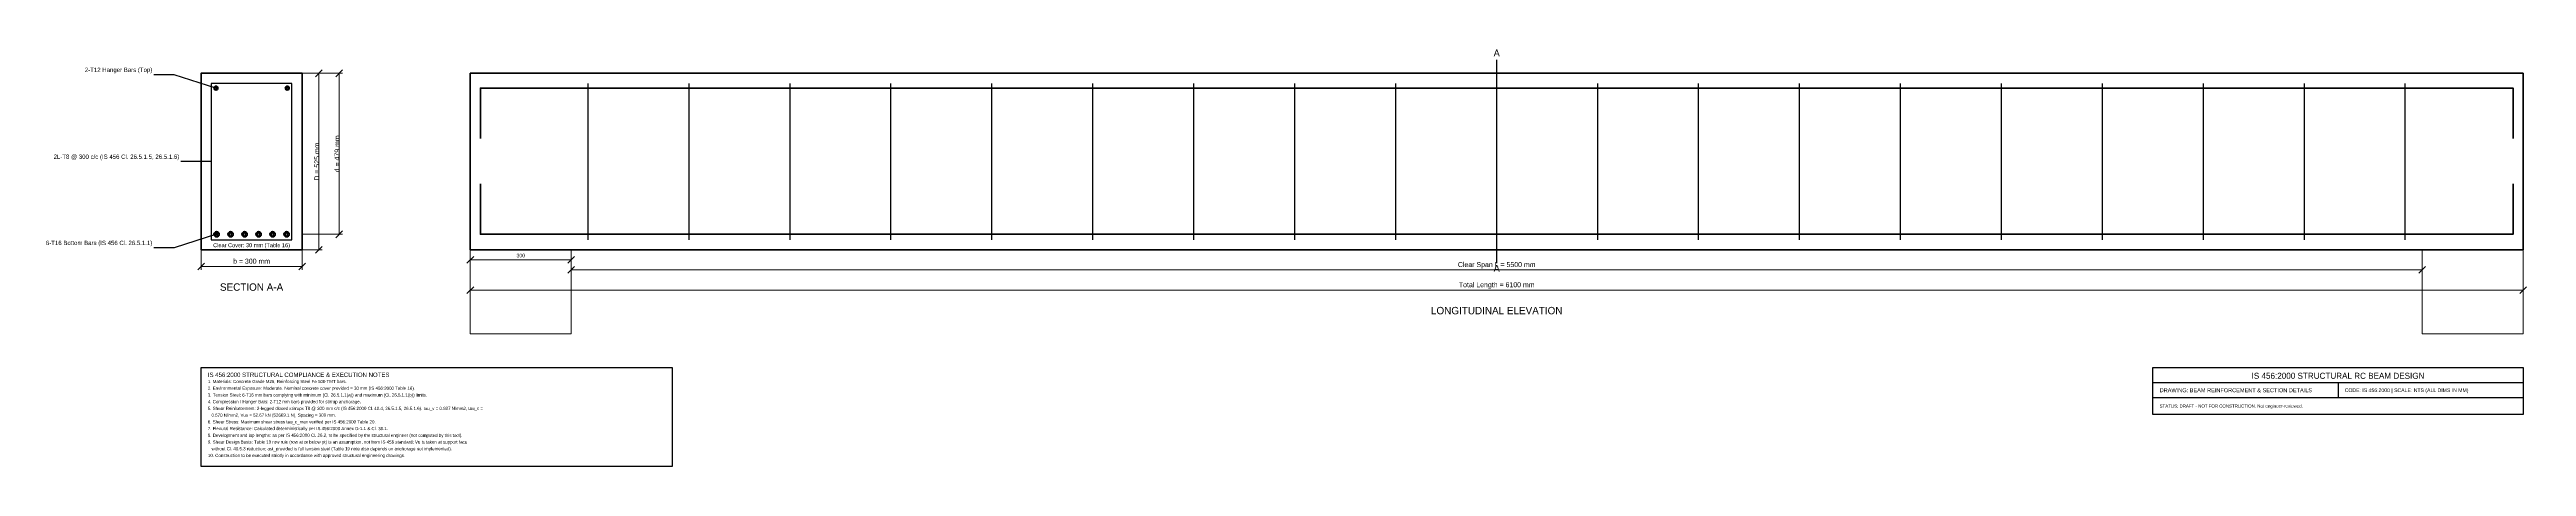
# Model space of a CAD drawing. Header units: millimetres. Extents: x -450 to 6910, y -645 to 596.
import ezdxf
from ezdxf.enums import TextEntityAlignment as Align

# ---------------------------------------------------------------- set-up
doc = ezdxf.new("R2010")
doc.units = ezdxf.units.MM
for name, color, linetype, lineweight in [('ANNOTATIONS', 6, 'Continuous', 25), ('DIMENSIONS', 2, 'Continuous', 18), ('HATCH', 8, 'Continuous', 13), ('OUTLINE', 7, 'Continuous', 35), ('REBAR_MAIN', 1, 'Continuous', 50), ('REBAR_TOP', 3, 'Continuous', 35), ('STIRRUPS', 4, 'Continuous', 25), ('TITLE_BLOCK', 5, 'Continuous', 25)]:
    doc.layers.add(name, color=color, linetype=linetype, lineweight=lineweight)

msp = doc.modelspace()

# ---------------------------------------------------------------- linework, layer by layer
at = {"layer": 'ANNOTATIONS'}
for p, q in [((-80, 521), (-140, 521)), ((44, 481), (-80, 521)), ((3850, -40), (3850, 565)), ((30, 262.5), (-60, 262.5)), ((-80, 6), (-140, 6)), ((46, 46), (-80, 6))]:
    msp.add_line(p, q, dxfattribs=at)
at = {"layer": 'DIMENSIONS'}
for p, q in [((300, 525), (360, 525)), ((300, 525), (420, 525)), ((340, 515), (360, 535)), ((350, 0), (350, 525)), ((400, 515), (420, 535)), ((410, 46), (410, 525)), ((0, 0), (0, -60)), ((300, 46), (420, 46)), ((300, 0), (300, -60)), ((300, 0), (360, 0)), ((340, -10), (360, 10)), ((400, 36), (420, 56)), ((800, 0), (800, -130)), ((800, 0), (800, -40)), ((1100, 0), (1100, -70)), ((1100, 0), (1100, -40)), ((6600, 0), (6600, -70)), ((6900, 0), (6900, -130)), ((-10, -60), (10, -40)), ((0, -50), (300, -50)), ((290, -60), (310, -40)), ((790, -40), (810, -20)), ((800, -30), (1100, -30)), ((1090, -40), (1110, -20)), ((1090, -70), (1110, -50)), ((1100, -60), (6600, -60)), ((6590, -70), (6610, -50)), ((790, -130), (810, -110)), ((800, -120), (6900, -120)), ((6890, -130), (6910, -110))]:
    msp.add_line(p, q, dxfattribs=at)
at = {"layer": 'HATCH'}
for points in [[(800, -250), (1100, -250), (1100, 0), (800, 0), (800, -250)], [(6600, -250), (6900, -250), (6900, 0), (6600, 0), (6600, -250)]]:
    msp.add_lwpolyline(points, close=True, dxfattribs=at)
at = {"layer": 'OUTLINE'}
for points in [[(0, 0), (300, 0), (300, 525), (0, 525), (0, 0)], [(800, 0), (6900, 0), (6900, 525), (800, 525), (800, 0)]]:
    msp.add_lwpolyline(points, close=True, dxfattribs=at)
at = {"layer": 'REBAR_MAIN'}
msp.add_lwpolyline([(830, 196), (830, 46), (6870, 46), (6870, 196)], dxfattribs=at)
for centre, radius in [((46, 46), 8), ((46, 46), 4), ((87.6, 46), 8), ((87.6, 46), 4), ((129.2, 46), 8), ((129.2, 46), 4), ((170.8, 46), 8), ((170.8, 46), 4), ((212.4, 46), 8), ((212.4, 46), 4), ((254, 46), 8), ((254, 46), 4)]:
    msp.add_circle(centre, radius, dxfattribs=at)
at = {"layer": 'REBAR_TOP'}
msp.add_lwpolyline([(830, 331), (830, 481), (6870, 481), (6870, 331)], dxfattribs=at)
for centre, radius in [((44, 481), 6), ((44, 481), 3), ((256, 481), 6), ((256, 481), 3)]:
    msp.add_circle(centre, radius, dxfattribs=at)
at = {"layer": 'STIRRUPS'}
for p, q in [((1150, 30), (1150, 495)), ((1450, 30), (1450, 495)), ((1750, 30), (1750, 495)), ((2050, 30), (2050, 495)), ((2350, 30), (2350, 495)), ((2650, 30), (2650, 495)), ((2950, 30), (2950, 495)), ((3250, 30), (3250, 495)), ((3550, 30), (3550, 495)), ((3850, 30), (3850, 495)), ((4150, 30), (4150, 495)), ((4450, 30), (4450, 495)), ((4750, 30), (4750, 495)), ((5050, 30), (5050, 495)), ((5350, 30), (5350, 495)), ((5650, 30), (5650, 495)), ((5950, 30), (5950, 495)), ((6250, 30), (6250, 495)), ((6550, 30), (6550, 495))]:
    msp.add_line(p, q, dxfattribs=at)
msp.add_lwpolyline([(30, 30), (270, 30), (270, 495), (30, 495), (30, 30)], close=True, dxfattribs=at)
at = {"layer": 'TITLE_BLOCK'}
for p, q in [((5800, -395), (6900, -395)), ((5800, -440), (6900, -440)), ((6350, -395), (6350, -440))]:
    msp.add_line(p, q, dxfattribs=at)
for points in [[(0, -350), (1400, -350), (1400, -645), (0, -645), (0, -350)], [(5800, -350), (6900, -350), (6900, -490), (5800, -490), (5800, -350)]]:
    msp.add_lwpolyline(points, close=True, dxfattribs=at)

# ---------------------------------------------------------------- texts
at = {"layer": 'ANNOTATIONS'}
for s, height, p in [('A', 20, (3850, 570)), ('Clear Cover: 30 mm (Table 16)', 12, (150, 4))]:
    msp.add_text(s, height=height, dxfattribs=at).set_placement(p, align=Align.BOTTOM_CENTER)
for s, p in [('2-T12 Hanger Bars (Top)', (-145, 525)), ('2L-T8 @ 300 c/c (IS 456 Cl. 26.5.1.5, 26.5.1.6)', (-65, 266.5)), ('6-T16 Bottom Bars (IS 456 Cl. 26.5.1.1)', (-145, 10))]:
    msp.add_text(s, height=13, dxfattribs=at).set_placement(p, align=Align.BOTTOM_RIGHT)
for s, height, p in [('A', 20, (3850, -45)), ('SECTION A-A', 22, (150, -100)), ('LONGITUDINAL ELEVATION', 22, (3850, -170))]:
    msp.add_text(s, height=height, dxfattribs=at).set_placement(p, align=Align.TOP_CENTER)
for s, p in [('3. Tension Steel: 6-T16 mm bars complying with minimum (Cl. 26.5.1.1(a)) and maximum (Cl. 26.5.1.1(b)) limits.', (20, -432)), ('2. Environmental Exposure: Moderate. Nominal concrete cover provided = 30 mm (IS 456:2000 Table 16).', (20, -412)), ('1. Materials: Concrete Grade M25, Reinforcing Steel Fe 500 TMT bars.', (20, -392)), ('4. Compression / Hanger Bars: 2-T12 mm bars provided for stirrup anchorage.', (20, -452)), ('5. Shear Reinforcement: 2-legged closed stirrups T8 @ 300 mm c/c (IS 456:2000 Cl. 40.4, 26.5.1.5, 26.5.1.6). tau_v = 0.937 N/mm2, tau_c =', (20, -472)), ('6. Shear Stress: Maximum shear stress tau_c_max verified per IS 456:2000 Table 20.', (20, -512)), ('   0.570 N/mm2, Vus = 52.67 kN (52669.1 N), Spacing = 300 mm.', (20, -492)), ('8. Development and lap lengths: as per IS 456:2000 Cl. 26.2, to be specified by the structural engineer (not computed by this tool).', (20, -552)), ('9. Shear Design Basis: Table 19 row rule (row at or below pt) is an assumption, not from IS 456 standard; Vu is taken at support face', (20, -572)), ('7. Flexural Resistance: Calculated deterministically per IS 456:2000 Annex G-1.1 & Cl. 38.1.', (20, -532)), ('   without Cl. 40.5.3 reduction; ast_provided is full tension steel (Table 19 note also depends on anchorage not implemented).', (20, -592)), ('10. Construction to be executed strictly in accordance with approved structural engineering drawings.', (20, -612))]:
    msp.add_text(s, height=9.5, dxfattribs=at).set_placement(p, align=Align.MIDDLE_LEFT)
at = {"layer": 'DIMENSIONS'}
for s, p in [('D = 525 mm', (356, 262.5)), ('d = 479 mm', (416, 285.5))]:
    msp.add_text(s, height=15, rotation=90, dxfattribs=at).set_placement(p, align=Align.BOTTOM_CENTER)
for s, height, p in [('b = 300 mm', 15, (150, -46)), ('300', 11, (950, -26)), ('Clear Span L = 5500 mm', 15, (3850, -56)), ('Total Length = 6100 mm', 15, (3850, -116))]:
    msp.add_text(s, height=height, dxfattribs=at).set_placement(p, align=Align.BOTTOM_CENTER)
at = {"layer": 'TITLE_BLOCK'}
for s, height, p in [('IS 456:2000 STRUCTURAL COMPLIANCE & EXECUTION NOTES', 13, (20, -372)), ('DRAWING: BEAM REINFORCEMENT & SECTION DETAILS', 12, (5820, -418)), ('CODE: IS 456:2000 | SCALE: NTS (ALL DIMS IN MM)', 11, (6370, -418)), ('STATUS: DRAFT - NOT FOR CONSTRUCTION. Not engineer-reviewed.', 9.5, (5820, -465))]:
    msp.add_text(s, height=height, dxfattribs=at).set_placement(p, align=Align.MIDDLE_LEFT)
msp.add_text('IS 456:2000 STRUCTURAL RC BEAM DESIGN', height=18, dxfattribs=at).set_placement((6350, -375), align=Align.MIDDLE_CENTER)

doc.saveas('drawing.dxf')
